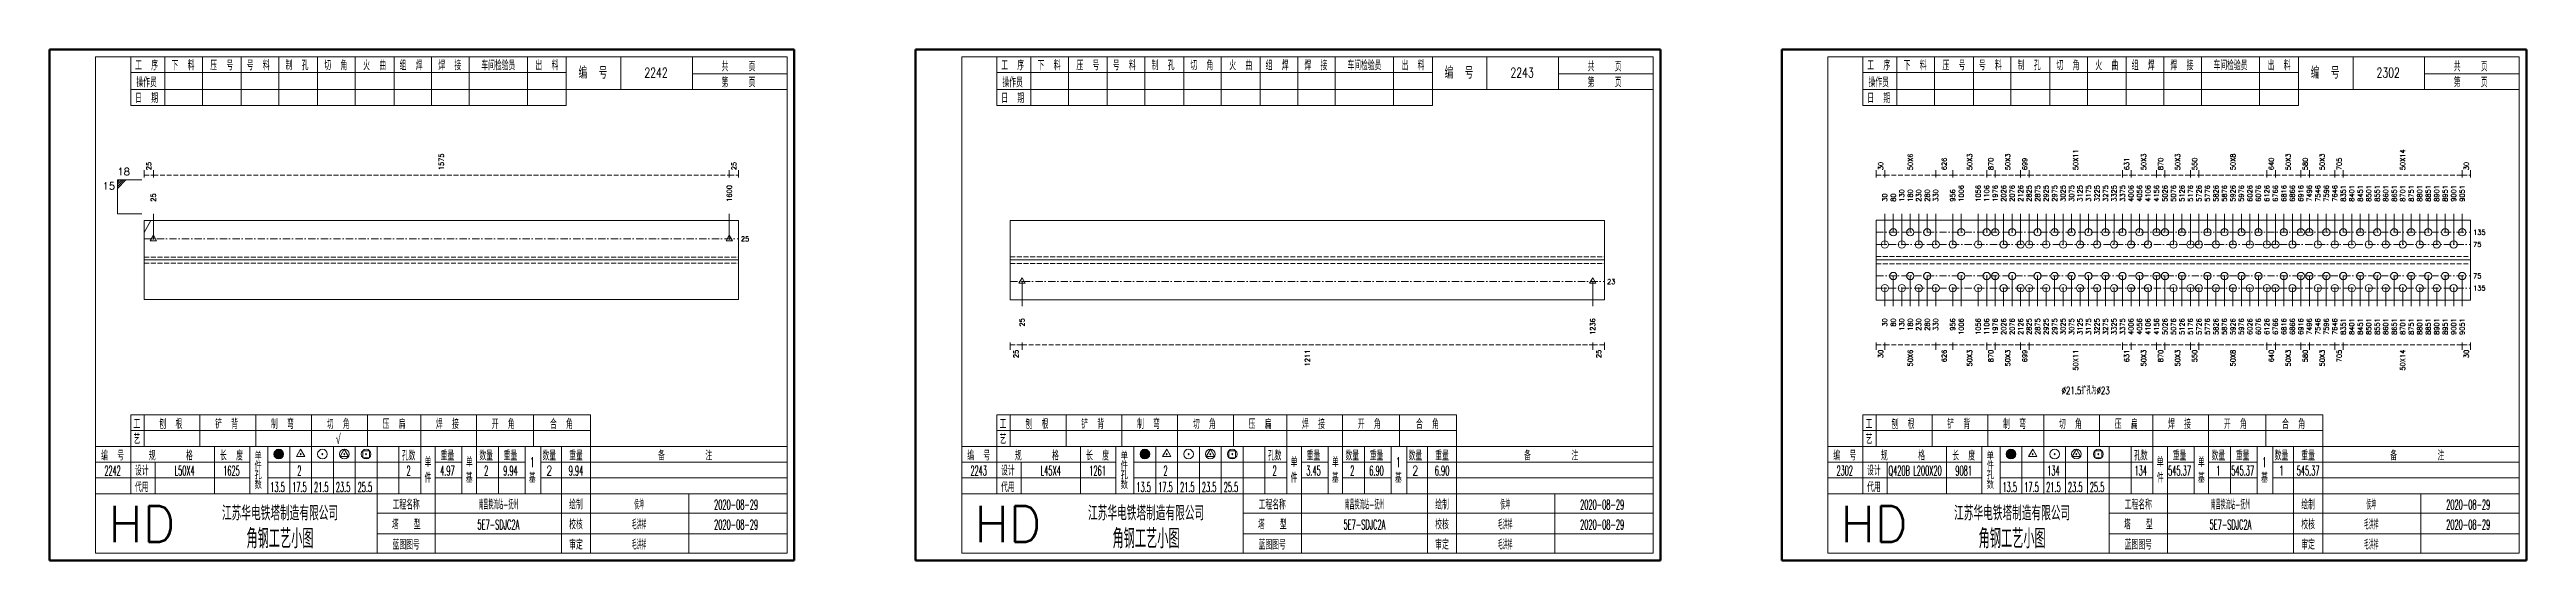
# Model space of a CAD drawing. Extents: x 0 to 5305, y 0 to 1513.
# Drawn here: x 0 to 1021, y 521 to 732 of the extents above; entities that cross this region are included whole.
import ezdxf
from ezdxf.enums import TextEntityAlignment as Align

# ---------------------------------------------------------------- set-up
doc = ezdxf.new("R2010")
doc.units = 0
doc.header["$MEASUREMENT"] = 0
doc.linetypes.add('一点画线', pattern=[5.2, 3, -1, 0.2, -1])
doc.linetypes.add('虚线', pattern=[2.75, 2, -0.75])
doc.layers.get('0').update_dxf_attribs({"linetype": 'CONTINUOUS', "lineweight": 25})
doc.layers.add('1', color=7, linetype='CONTINUOUS', lineweight=25)
doc.layers.add('4', color=7, linetype='CONTINUOUS', lineweight=25)
doc.styles.get("Standard").update_dxf_attribs({"font": 'simplex.shx', "width": 0.7, "height": 3, "bigfont": 'gbhzfs.shx'})

msp = doc.modelspace()

# ---------------------------------------------------------------- texts
at = {"color": 8, "linetype": 'Continuous', "lineweight": 9}
for s, p in [('25', (40.9, 681.8)), ('1575', (161.5, 681.8)), ('25', (282.1, 681.8)), ('30', (754.8, 681.8)), ('50X6', (767, 681.8)), ('626', (781, 681.8)), ('50X3', (791.5, 681.8)), ('870', (800.2, 681.8)), ('50X3', (807.2, 681.8)), ('699', (814.2, 681.8)), ('50X11', (835.2, 681.8)), ('631', (856.2, 681.8)), ('50X3', (863.2, 681.8)), ('870', (870.2, 681.8)), ('50X3', (877.2, 681.8)), ('550', (884.2, 681.8)), ('50X8', (900, 681.8)), ('640', (915.8, 681.8)), ('50X3', (922.8, 681.8)), ('580', (929.8, 681.8)), ('50X3', (936.8, 681.8)), ('705', (943.8, 681.8)), ('50X14', (970, 681.8)), ('30', (996.2, 681.8))]:
    msp.add_text(s, height=2, rotation=90, dxfattribs=at).set_placement(p, align=Align.MIDDLE_LEFT)
at = {"color": 7, "linetype": 'Continuous', "lineweight": 13}
msp.add_text('15', height=3, dxfattribs=at).set_placement((27, 676.8), align=Align.TOP_RIGHT)
msp.add_text('18', height=3, dxfattribs=at).set_placement((28, 678.8), align=Align.BOTTOM_LEFT)
for s, p in [('1600', (280.2, 668.8)), ('1006', (788, 668.8)), ('1056', (795, 668.8)), ('1106', (798.5, 668.8)), ('1976', (802, 668.8)), ('2026', (805.5, 668.8)), ('2076', (809, 668.8)), ('2126', (812.5, 668.8)), ('2825', (816, 668.8)), ('2875', (819.5, 668.8)), ('2925', (823, 668.8)), ('2975', (826.5, 668.8)), ('3025', (830, 668.8)), ('3075', (833.5, 668.8)), ('3125', (837, 668.8)), ('3175', (840.5, 668.8)), ('3225', (844, 668.8)), ('3275', (847.5, 668.8)), ('3325', (851, 668.8)), ('3375', (854.5, 668.8)), ('4006', (858, 668.8)), ('4056', (861.5, 668.8)), ('4106', (865, 668.8)), ('4156', (868.5, 668.8)), ('5026', (872, 668.8)), ('5076', (875.5, 668.8)), ('5126', (879, 668.8)), ('5176', (882.5, 668.8)), ('5726', (886, 668.8)), ('5776', (889.5, 668.8)), ('5826', (893, 668.8)), ('5876', (896.5, 668.8)), ('5926', (900, 668.8)), ('5976', (903.5, 668.8)), ('6026', (907, 668.8)), ('6076', (910.5, 668.8)), ('6126', (914, 668.8)), ('6766', (917.5, 668.8)), ('6816', (921, 668.8)), ('6866', (924.5, 668.8)), ('6916', (928, 668.8)), ('7496', (931.5, 668.8)), ('7546', (935, 668.8)), ('7596', (938.5, 668.8)), ('7646', (942, 668.8)), ('8351', (945.5, 668.8)), ('8401', (949, 668.8)), ('8451', (952.5, 668.8)), ('8501', (956, 668.8)), ('8551', (959.5, 668.8)), ('8601', (963, 668.8)), ('8651', (966.5, 668.8)), ('8701', (970, 668.8)), ('8751', (973.5, 668.8)), ('8801', (977, 668.8)), ('8851', (980.5, 668.8)), ('8901', (984, 668.8)), ('8951', (987.5, 668.8)), ('9001', (991, 668.8)), ('9051', (994.5, 668.8)), ('25', (42.8, 668.8)), ('30', (756.5, 668.8)), ('80', (760, 668.8)), ('130', (763.5, 668.8)), ('180', (767, 668.8)), ('230', (770.5, 668.8)), ('280', (774, 668.8)), ('330', (777.5, 668.8)), ('956', (784.5, 668.8))]:
    msp.add_text(s, height=2, rotation=90, dxfattribs=at).set_placement(p, align=Align.MIDDLE_LEFT)
for s, p in [('25', (285, 653.5)), ('135', (999, 656.2)), ('75', (999, 651.2)), ('23', (642, 635.9)), ('75', (999, 638.2)), ('135', (999, 633.2))]:
    msp.add_text(s, height=2, dxfattribs=at).set_placement(p, align=Align.MIDDLE_LEFT)
at = {"color": 8, "linetype": 'Continuous', "lineweight": 9}
for s, p in [('25', (398.4, 607.8)), ('1211', (518.5, 607.8)), ('25', (638.6, 607.8)), ('30', (754.8, 607.8)), ('50X6', (767, 607.8)), ('626', (781, 607.8)), ('50X3', (791.5, 607.8)), ('870', (800.2, 607.8)), ('50X3', (807.2, 607.8)), ('699', (814.2, 607.8)), ('50X11', (835.2, 607.8)), ('631', (856.2, 607.8)), ('50X3', (863.2, 607.8)), ('870', (870.2, 607.8)), ('50X3', (877.2, 607.8)), ('550', (884.2, 607.8)), ('50X8', (900, 607.8)), ('640', (915.8, 607.8)), ('50X3', (922.8, 607.8)), ('580', (929.8, 607.8)), ('50X3', (936.8, 607.8)), ('705', (943.8, 607.8)), ('50X14', (970, 607.8)), ('30', (996.2, 607.8))]:
    msp.add_text(s, height=2, rotation=90, dxfattribs=at).set_placement(p, align=Align.MIDDLE_RIGHT)
at = {"color": 0, "linetype": 'Continuous', "insert": (829.4, 592.5), "char_height": 3, "width": 77.469, "attachment_point": 1}
msp.add_mtext('∅21.5扩孔为∅23', dxfattribs=at)
at = {"layer": '1', "color": 7, "linetype": 'Continuous', "lineweight": 13}
for s, p in [('25', (400.9, 620.8)), ('1236', (636.1, 620.8)), ('30', (756.5, 620.8)), ('80', (760, 620.8)), ('130', (763.5, 620.8)), ('180', (767, 620.8)), ('230', (770.5, 620.8)), ('280', (774, 620.8)), ('330', (777.5, 620.8)), ('956', (784.5, 620.8)), ('1006', (788, 620.8)), ('1056', (795, 620.8)), ('1106', (798.5, 620.8)), ('1976', (802, 620.8)), ('2026', (805.5, 620.8)), ('2076', (809, 620.8)), ('2126', (812.5, 620.8)), ('2825', (816, 620.8)), ('2875', (819.5, 620.8)), ('2925', (823, 620.8)), ('2975', (826.5, 620.8)), ('3025', (830, 620.8)), ('3075', (833.5, 620.8)), ('3125', (837, 620.8)), ('3175', (840.5, 620.8)), ('3225', (844, 620.8)), ('3275', (847.5, 620.8)), ('3325', (851, 620.8)), ('3375', (854.5, 620.8)), ('4006', (858, 620.8)), ('4056', (861.5, 620.8)), ('4106', (865, 620.8)), ('4156', (868.5, 620.8)), ('5026', (872, 620.8)), ('5076', (875.5, 620.8)), ('5126', (879, 620.8)), ('5176', (882.5, 620.8)), ('5726', (886, 620.8)), ('5776', (889.5, 620.8)), ('5826', (893, 620.8)), ('5876', (896.5, 620.8)), ('5926', (900, 620.8)), ('5976', (903.5, 620.8)), ('6026', (907, 620.8)), ('6076', (910.5, 620.8)), ('6126', (914, 620.8)), ('6766', (917.5, 620.8)), ('6816', (921, 620.8)), ('6866', (924.5, 620.8)), ('6916', (928, 620.8)), ('7496', (931.5, 620.8)), ('7546', (935, 620.8)), ('7596', (938.5, 620.8)), ('7646', (942, 620.8)), ('8351', (945.5, 620.8)), ('8401', (949, 620.8)), ('8451', (952.5, 620.8)), ('8501', (956, 620.8)), ('8551', (959.5, 620.8)), ('8601', (963, 620.8)), ('8651', (966.5, 620.8)), ('8701', (970, 620.8)), ('8751', (973.5, 620.8)), ('8801', (977, 620.8)), ('8851', (980.5, 620.8)), ('8901', (984, 620.8)), ('8951', (987.5, 620.8)), ('9001', (991, 620.8)), ('9051', (994.5, 620.8))]:
    msp.add_text(s, height=2, rotation=90, dxfattribs=at).set_placement(p, align=Align.MIDDLE_RIGHT)
at = {"layer": '4', "color": 1, "linetype": 'Continuous', "lineweight": 13}
for s, height, width, p in [('工  序', 4, 0.7, (40, 725)), ('下  料', 4, 0.7, (55, 725)), ('压  号', 4, 0.7, (71, 725)), ('号  料', 4, 0.7, (86, 725)), ('制  孔', 4, 0.7, (102, 725)), ('切  角', 4, 0.7, (118, 725)), ('火  曲', 4, 0.7, (134, 725)), ('组  焊', 4, 0.7, (149, 725)), ('焊  接', 4, 0.7, (165, 725)), ('车间检验员', 4, 0.7, (185, 725)), ('出  料', 4, 0.7, (205, 725)), ('编  号', 5, 0.7, (224, 722)), ('共    页', 4, 0.7, (284, 724.5)), ('工  序', 4, 0.7, (397, 725)), ('下  料', 4, 0.7, (412, 725)), ('压  号', 4, 0.7, (428, 725)), ('号  料', 4, 0.7, (443, 725)), ('制  孔', 4, 0.7, (459, 725)), ('切  角', 4, 0.7, (475, 725)), ('火  曲', 4, 0.7, (491, 725)), ('组  焊', 4, 0.7, (506, 725)), ('焊  接', 4, 0.7, (522, 725)), ('车间检验员', 4, 0.7, (542, 725)), ('出  料', 4, 0.7, (562, 725)), ('编  号', 5, 0.7, (581, 722)), ('共    页', 4, 0.7, (641, 724.5)), ('工  序', 4, 0.7, (754, 725)), ('下  料', 4, 0.7, (769, 725)), ('压  号', 4, 0.7, (785, 725)), ('号  料', 4, 0.7, (800, 725)), ('制  孔', 4, 0.7, (816, 725)), ('切  角', 4, 0.7, (832, 725)), ('火  曲', 4, 0.7, (848, 725)), ('组  焊', 4, 0.7, (863, 725)), ('焊  接', 4, 0.7, (879, 725)), ('车间检验员', 4, 0.7, (899, 725)), ('出  料', 4, 0.7, (919, 725)), ('编  号', 5, 0.7, (938, 722)), ('共    页', 4, 0.7, (998, 724.5)), ('操作员', 4, 0.7, (40, 718)), ('2242', 4, 0.7, (250, 722)), ('第    页', 4, 0.7, (284, 718)), ('操作员', 4, 0.7, (397, 718)), ('2243', 4, 0.7, (607, 722)), ('第    页', 4, 0.7, (641, 718)), ('操作员', 4, 0.7, (754, 718)), ('2302', 4, 0.7, (964, 722)), ('第    页', 4, 0.7, (998, 718)), ('日  期', 4, 0.7, (40, 711.5)), ('日  期', 4, 0.7, (397, 711.5)), ('日  期', 4, 0.7, (754, 711.5)), ('工', 4, 0.7, (36, 577.2)), ('艺', 4, 0.7, (36, 571)), ('刨  根', 4, 0.7, (50, 577.2)), ('铲  背', 4, 0.7, (73, 577.2)), ('制  弯', 4, 0.7, (96, 577.2)), ('切  角', 4, 0.7, (119, 577.2)), ('√', 4, 0.7, (119, 571)), ('压  扁', 4, 0.7, (142, 577.2)), ('焊  接', 4, 0.7, (164, 577.2)), ('开  角', 4, 0.7, (187, 577.2)), ('合  角', 4, 0.7, (211, 577.2)), ('工', 4, 0.7, (393, 577.2)), ('艺', 4, 0.7, (393, 571)), ('刨  根', 4, 0.7, (407, 577.2)), ('铲  背', 4, 0.7, (430, 577.2)), ('制  弯', 4, 0.7, (453, 577.2)), ('切  角', 4, 0.7, (476, 577.2)), ('压  扁', 4, 0.7, (499, 577.2)), ('焊  接', 4, 0.7, (521, 577.2)), ('开  角', 4, 0.7, (544, 577.2)), ('合  角', 4, 0.7, (568, 577.2)), ('工', 4, 0.7, (750, 577.2)), ('艺', 4, 0.7, (750, 571)), ('刨  根', 4, 0.7, (764, 577.2)), ('铲  背', 4, 0.7, (787, 577.2)), ('制  弯', 4, 0.7, (810, 577.2)), ('切  角', 4, 0.7, (833, 577.2)), ('压  扁', 4, 0.7, (856, 577.2)), ('焊  接', 4, 0.7, (878, 577.2)), ('开  角', 4, 0.7, (901, 577.2)), ('合  角', 4, 0.7, (925, 577.2)), ('编  号', 4, 0.7, (26, 564.2)), ('规      格', 4, 0.7, (50, 564.2)), ('长  度', 4, 0.7, (75, 564.2)), ('孔数', 4, 0.7, (148, 564.2)), ('单', 4, 0.7, (156, 561.5)), ('重量', 4, 0.7, (164, 564.2)), ('单', 4, 0.7, (173, 561.5)), ('数量', 4, 0.7, (180, 564.2)), ('重量', 4, 0.7, (190, 564.2)), ('1', 4, 0.5, (199, 561.5)), ('数量', 4, 0.7, (206, 564.2)), ('重量', 4, 0.7, (217, 564.2)), ('备        注', 4, 0.7, (262, 564.2)), ('编  号', 4, 0.7, (383, 564.2)), ('规      格', 4, 0.7, (407, 564.2)), ('长  度', 4, 0.7, (432, 564.2)), ('孔数', 4, 0.7, (505, 564.2)), ('单', 4, 0.7, (513, 561.5)), ('重量', 4, 0.7, (521, 564.2)), ('单', 4, 0.7, (530, 561.5)), ('数量', 4, 0.7, (537, 564.2)), ('重量', 4, 0.7, (547, 564.2)), ('1', 4, 0.5, (556, 561.5)), ('数量', 4, 0.7, (563, 564.2)), ('重量', 4, 0.7, (574, 564.2)), ('备        注', 4, 0.7, (619, 564.2)), ('编  号', 4, 0.7, (740, 564.2)), ('规      格', 4, 0.7, (764, 564.2)), ('长  度', 4, 0.7, (789, 564.2)), ('孔数', 4, 0.7, (862, 564.2)), ('单', 4, 0.7, (870, 561.5)), ('重量', 4, 0.7, (878, 564.2)), ('单', 4, 0.7, (887, 561.5)), ('数量', 4, 0.7, (894, 564.2)), ('重量', 4, 0.7, (904, 564.2)), ('1', 4, 0.5, (913, 561.5)), ('数量', 4, 0.7, (920, 564.2)), ('重量', 4, 0.7, (931, 564.2)), ('备        注', 4, 0.7, (976, 564.2)), ('2242', 4, 0.4, (26, 558)), ('代用', 4, 0.7, (38, 551.2)), ('设计', 4, 0.7, (38, 558)), (' L50X4', 4, 0.5, (55, 558)), ('1625', 4, 0.5, (75, 558)), ('13.5', 4, 0.5, (94, 551.2)), ('17.5', 4, 0.5, (103, 551.2)), ('2', 4, 0.5, (103, 558)), ('21.5', 4, 0.5, (112, 551.2)), ('23.5', 4, 0.5, (121, 551.2)), ('25.5', 4, 0.5, (130, 551.2)), ('2', 4, 0.5, (148, 558)), ('件', 4, 0.7, (156, 555)), ('4.97', 4, 0.5, (164, 558)), ('基', 4, 0.7, (173, 555)), ('2', 4, 0.5, (180, 558)), ('9.94', 4, 0.5, (190, 558)), ('基', 4, 0.7, (199, 555)), ('2', 4, 0.7, (206, 558)), ('9.94', 4, 0.5, (217, 558)), ('2243', 4, 0.4, (383, 558)), ('代用', 4, 0.7, (395, 551.2)), ('设计', 4, 0.7, (395, 558)), (' L45X4', 4, 0.5, (412, 558)), ('1261', 4, 0.5, (432, 558)), ('13.5', 4, 0.5, (451, 551.2)), ('17.5', 4, 0.5, (460, 551.2)), ('2', 4, 0.5, (460, 558)), ('21.5', 4, 0.5, (469, 551.2)), ('23.5', 4, 0.5, (478, 551.2)), ('25.5', 4, 0.5, (487, 551.2)), ('2', 4, 0.5, (505, 558)), ('件', 4, 0.7, (513, 555)), ('3.45', 4, 0.5, (521, 558)), ('基', 4, 0.7, (530, 555)), ('2', 4, 0.5, (537, 558)), ('6.90', 4, 0.5, (547, 558)), ('基', 4, 0.7, (556, 555)), ('2', 4, 0.7, (563, 558)), ('6.90', 4, 0.5, (574, 558)), ('2302', 4, 0.4, (740, 558)), ('代用', 4, 0.7, (752, 551.2)), ('设计', 4, 0.7, (752, 558)), ('Q420B L200X20', 4, 0.5, (769, 558)), ('9081', 4, 0.5, (789, 558)), ('13.5', 4, 0.5, (808, 551.2)), ('17.5', 4, 0.5, (817, 551.2)), ('21.5', 4, 0.5, (826, 551.2)), ('134', 4, 0.5, (826, 558)), ('23.5', 4, 0.5, (835, 551.2)), ('25.5', 4, 0.5, (844, 551.2)), ('134', 4, 0.5, (862, 558)), ('件', 4, 0.7, (870, 555)), ('545.37', 4, 0.5, (878, 558)), ('基', 4, 0.7, (887, 555)), ('1', 4, 0.5, (894, 558)), ('545.37', 4, 0.5, (904, 558)), ('基', 4, 0.7, (913, 555)), ('1', 4, 0.7, (920, 558)), ('545.37', 4, 0.5, (931, 558)), ('江苏华电铁塔制造有限公司', 6, 0.7, (95, 540.5)), ('工程名称', 4, 0.7, (147, 544)), ('南昌换流站-抚州', 4, 0.5, (185, 544)), ('绘制', 4, 0.7, (217, 544)), ('侯坤', 4, 0.5, (243, 544)), ('2020-08-29', 4, 0.5, (283, 544)), ('江苏华电铁塔制造有限公司', 6, 0.7, (452, 540.5)), ('工程名称', 4, 0.7, (504, 544)), ('南昌换流站-抚州', 4, 0.5, (542, 544)), ('绘制', 4, 0.7, (574, 544)), ('侯坤', 4, 0.5, (600, 544)), ('2020-08-29', 4, 0.5, (640, 544)), ('江苏华电铁塔制造有限公司', 6, 0.7, (809, 540.5)), ('工程名称', 4, 0.7, (861, 544)), ('南昌换流站-抚州', 4, 0.5, (899, 544)), ('绘制', 4, 0.7, (931, 544)), ('侯坤', 4, 0.5, (957, 544)), ('2020-08-29', 4, 0.5, (997, 544)), ('角钢工艺小图', 8, 0.8, (95, 530)), ('塔   型', 4, 0.7, (147, 535.8)), ('5E7-SDJC2A', 4, 0.5, (185, 535.8)), ('校核', 4, 0.7, (217, 535.8)), ('毛洪祥', 4, 0.5, (243, 535.8)), ('2020-08-29', 4, 0.5, (283, 535.8)), ('角钢工艺小图', 8, 0.8, (452, 530)), ('塔   型', 4, 0.7, (504, 535.8)), ('5E7-SDJC2A', 4, 0.5, (542, 535.8)), ('校核', 4, 0.7, (574, 535.8)), ('毛洪祥', 4, 0.5, (600, 535.8)), ('2020-08-29', 4, 0.5, (640, 535.8)), ('角钢工艺小图', 8, 0.8, (809, 530)), ('塔   型', 4, 0.7, (861, 535.8)), ('5E7-SDJC2A', 4, 0.5, (899, 535.8)), ('校核', 4, 0.7, (931, 535.8)), ('毛洪祥', 4, 0.5, (957, 535.8)), ('2020-08-29', 4, 0.5, (997, 535.8)), ('蓝图图号', 4, 0.7, (147, 527.5)), ('审定', 4, 0.7, (217, 527.5)), ('毛洪祥', 4, 0.5, (243, 527.5)), ('蓝图图号', 4, 0.7, (504, 527.5)), ('审定', 4, 0.7, (574, 527.5)), ('毛洪祥', 4, 0.5, (600, 527.5)), ('蓝图图号', 4, 0.7, (861, 527.5)), ('审定', 4, 0.7, (931, 527.5)), ('毛洪祥', 4, 0.5, (957, 527.5))]:
    msp.add_text(s, height=height, dxfattribs=dict(at, width=width)).set_placement(p, align=Align.MIDDLE_CENTER)
for s, height, p in [('单', 3, (86, 564)), ('件', 3, (86, 560)), ('单', 3, (443, 564)), ('件', 3, (443, 560)), ('单', 3, (800, 564)), ('件', 3, (800, 560)), ('孔', 3, (86, 556)), ('数', 3, (86, 552)), ('孔', 3, (443, 556)), ('数', 3, (443, 552)), ('孔', 3, (800, 556)), ('数', 3, (800, 552)), ('HD', 15, (38, 536)), ('HD', 15, (395, 536)), ('HD', 15, (752, 536))]:
    msp.add_text(s, height=height, dxfattribs=at).set_placement(p, align=Align.MIDDLE_CENTER)

# ---------------------------------------------------------------- linework, layer by layer
at = {"color": 7, "linetype": 'Continuous', "lineweight": 13}
for p, q in [((28, 677.8), (38, 677.8)), ((28, 663.8), (28, 677.8)), ((28.9, 677.8), (28, 676.9)), ((29.8, 677.8), (28, 676)), ((30.6, 677.8), (28, 675.1)), ((31.5, 677.8), (28, 674.2)), ((28, 663.8), (38, 663.8)), ((42.8, 653.5), (42.8, 663.8)), ((280.2, 653.5), (280.2, 663.8)), ((756.5, 651.2), (756.5, 663.8)), ((760, 656.2), (760, 663.8)), ((763.5, 651.2), (763.5, 663.8)), ((767, 656.2), (767, 663.8)), ((770.5, 651.2), (770.5, 663.8)), ((774, 656.2), (774, 663.8)), ((777.5, 651.2), (777.5, 663.8)), ((784.5, 651.2), (784.5, 663.8)), ((788, 656.2), (788, 663.8)), ((795, 651.2), (795, 663.8)), ((798.5, 656.2), (798.5, 663.8)), ((802, 656.2), (802, 663.8)), ((805.5, 651.2), (805.5, 663.8)), ((809, 656.2), (809, 663.8)), ((812.5, 651.2), (812.5, 663.8)), ((816, 651.2), (816, 663.8)), ((819.5, 656.2), (819.5, 663.8)), ((823, 651.2), (823, 663.8)), ((826.5, 656.2), (826.5, 663.8)), ((830, 651.2), (830, 663.8)), ((833.5, 656.2), (833.5, 663.8)), ((837, 651.2), (837, 663.8)), ((840.5, 656.2), (840.5, 663.8)), ((844, 651.2), (844, 663.8)), ((847.5, 656.2), (847.5, 663.8)), ((851, 651.2), (851, 663.8)), ((854.5, 656.2), (854.5, 663.8)), ((858, 651.2), (858, 663.8)), ((861.5, 656.2), (861.5, 663.8)), ((865, 651.2), (865, 663.8)), ((868.5, 656.2), (868.5, 663.8)), ((872, 656.2), (872, 663.8)), ((875.5, 651.2), (875.5, 663.8)), ((879, 656.2), (879, 663.8)), ((882.5, 651.2), (882.5, 663.8)), ((886, 651.2), (886, 663.8)), ((889.5, 656.2), (889.5, 663.8)), ((893, 651.2), (893, 663.8)), ((896.5, 656.2), (896.5, 663.8)), ((900, 651.2), (900, 663.8)), ((903.5, 656.2), (903.5, 663.8)), ((907, 651.2), (907, 663.8)), ((910.5, 656.2), (910.5, 663.8)), ((914, 651.2), (914, 663.8)), ((917.5, 651.2), (917.5, 663.8)), ((921, 656.2), (921, 663.8)), ((924.5, 651.2), (924.5, 663.8)), ((928, 656.2), (928, 663.8)), ((931.5, 656.2), (931.5, 663.8)), ((935, 651.2), (935, 663.8)), ((938.5, 656.2), (938.5, 663.8)), ((942, 651.2), (942, 663.8)), ((945.5, 656.2), (945.5, 663.8)), ((949, 651.2), (949, 663.8)), ((952.5, 656.2), (952.5, 663.8)), ((956, 651.2), (956, 663.8)), ((959.5, 656.2), (959.5, 663.8)), ((963, 651.2), (963, 663.8)), ((966.5, 656.2), (966.5, 663.8)), ((970, 651.2), (970, 663.8)), ((973.5, 656.2), (973.5, 663.8)), ((977, 651.2), (977, 663.8)), ((980.5, 656.2), (980.5, 663.8)), ((984, 651.2), (984, 663.8)), ((987.5, 656.2), (987.5, 663.8)), ((991, 651.2), (991, 663.8)), ((994.5, 656.2), (994.5, 663.8)), ((39, 656.1), (41.7, 661)), ((42.8, 655), (41.5, 652.7)), ((42.6, 653.3), (42.9, 653.6)), ((42.9, 653.3), (42.6, 653.6)), ((44.1, 652.7), (42.8, 655)), ((280.2, 655), (278.9, 652.7)), ((280.1, 653.3), (280.4, 653.6)), ((280.4, 653.3), (280.1, 653.6)), ((281.5, 652.7), (280.2, 655)), ((759.9, 656.1), (760.1, 656.4)), ((760.1, 656.1), (759.9, 656.4)), ((766.9, 656.1), (767.1, 656.4)), ((767.1, 656.1), (766.9, 656.4)), ((773.9, 656.1), (774.1, 656.4)), ((774.1, 656.1), (773.9, 656.4)), ((787.9, 656.1), (788.1, 656.4)), ((788.1, 656.1), (787.9, 656.4)), ((798.4, 656.1), (798.6, 656.4)), ((798.6, 656.1), (798.4, 656.4)), ((801.9, 656.1), (802.1, 656.4)), ((802.1, 656.1), (801.9, 656.4)), ((808.9, 656.1), (809.1, 656.4)), ((809.1, 656.1), (808.9, 656.4)), ((819.4, 656.1), (819.6, 656.4)), ((819.6, 656.1), (819.4, 656.4)), ((826.4, 656.1), (826.6, 656.4)), ((826.6, 656.1), (826.4, 656.4)), ((833.4, 656.1), (833.6, 656.4)), ((833.6, 656.1), (833.4, 656.4)), ((840.4, 656.1), (840.6, 656.4)), ((840.6, 656.1), (840.4, 656.4)), ((847.4, 656.1), (847.6, 656.4)), ((847.6, 656.1), (847.4, 656.4)), ((854.4, 656.1), (854.6, 656.4)), ((854.6, 656.1), (854.4, 656.4)), ((861.4, 656.1), (861.6, 656.4)), ((861.6, 656.1), (861.4, 656.4)), ((868.4, 656.1), (868.6, 656.4)), ((868.6, 656.1), (868.4, 656.4)), ((871.9, 656.1), (872.1, 656.4)), ((872.1, 656.1), (871.9, 656.4)), ((878.9, 656.1), (879.1, 656.4)), ((879.1, 656.1), (878.9, 656.4)), ((889.4, 656.1), (889.6, 656.4)), ((889.6, 656.1), (889.4, 656.4)), ((896.4, 656.1), (896.6, 656.4)), ((896.6, 656.1), (896.4, 656.4)), ((903.4, 656.1), (903.6, 656.4)), ((903.6, 656.1), (903.4, 656.4)), ((910.4, 656.1), (910.6, 656.4)), ((910.6, 656.1), (910.4, 656.4)), ((920.9, 656.1), (921.1, 656.4)), ((921.1, 656.1), (920.9, 656.4)), ((927.9, 656.1), (928.1, 656.4)), ((928.1, 656.1), (927.9, 656.4)), ((931.4, 656.1), (931.6, 656.4)), ((931.6, 656.1), (931.4, 656.4)), ((938.4, 656.1), (938.6, 656.4)), ((938.6, 656.1), (938.4, 656.4)), ((945.4, 656.1), (945.6, 656.4)), ((945.6, 656.1), (945.4, 656.4)), ((952.4, 656.1), (952.6, 656.4)), ((952.6, 656.1), (952.4, 656.4)), ((959.4, 656.1), (959.6, 656.4)), ((959.6, 656.1), (959.4, 656.4)), ((966.4, 656.1), (966.6, 656.4)), ((966.6, 656.1), (966.4, 656.4)), ((973.4, 656.1), (973.6, 656.4)), ((973.6, 656.1), (973.4, 656.4)), ((980.4, 656.1), (980.6, 656.4)), ((980.6, 656.1), (980.4, 656.4)), ((987.4, 656.1), (987.6, 656.4)), ((987.6, 656.1), (987.4, 656.4)), ((994.4, 656.1), (994.6, 656.4)), ((994.6, 656.1), (994.4, 656.4)), ((41.5, 652.7), (44.1, 652.7)), ((278.9, 652.7), (281.5, 652.7)), ((756.4, 651.1), (756.6, 651.4)), ((756.6, 651.1), (756.4, 651.4)), ((763.4, 651.1), (763.6, 651.4)), ((763.6, 651.1), (763.4, 651.4)), ((770.4, 651.1), (770.6, 651.4)), ((770.6, 651.1), (770.4, 651.4)), ((777.4, 651.1), (777.6, 651.4)), ((777.6, 651.1), (777.4, 651.4)), ((784.4, 651.1), (784.6, 651.4)), ((784.6, 651.1), (784.4, 651.4)), ((794.9, 651.1), (795.1, 651.4)), ((795.1, 651.1), (794.9, 651.4)), ((805.4, 651.1), (805.6, 651.4)), ((805.6, 651.1), (805.4, 651.4)), ((812.4, 651.1), (812.6, 651.4)), ((812.6, 651.1), (812.4, 651.4)), ((815.9, 651.1), (816.1, 651.4)), ((816.1, 651.1), (815.9, 651.4)), ((822.9, 651.1), (823.1, 651.4)), ((823.1, 651.1), (822.9, 651.4)), ((829.9, 651.1), (830.1, 651.4)), ((830.1, 651.1), (829.9, 651.4)), ((836.9, 651.1), (837.1, 651.4)), ((837.1, 651.1), (836.9, 651.4)), ((843.9, 651.1), (844.1, 651.4)), ((844.1, 651.1), (843.9, 651.4)), ((850.9, 651.1), (851.1, 651.4)), ((851.1, 651.1), (850.9, 651.4)), ((857.9, 651.1), (858.1, 651.4)), ((858.1, 651.1), (857.9, 651.4)), ((864.9, 651.1), (865.1, 651.4)), ((865.1, 651.1), (864.9, 651.4)), ((875.4, 651.1), (875.6, 651.4)), ((875.6, 651.1), (875.4, 651.4)), ((882.4, 651.1), (882.6, 651.4)), ((882.6, 651.1), (882.4, 651.4)), ((885.9, 651.1), (886.1, 651.4)), ((886.1, 651.1), (885.9, 651.4)), ((892.9, 651.1), (893.1, 651.4)), ((893.1, 651.1), (892.9, 651.4)), ((899.9, 651.1), (900.1, 651.4)), ((900.1, 651.1), (899.9, 651.4)), ((906.9, 651.1), (907.1, 651.4)), ((907.1, 651.1), (906.9, 651.4)), ((913.9, 651.1), (914.1, 651.4)), ((914.1, 651.1), (913.9, 651.4)), ((917.4, 651.1), (917.6, 651.4)), ((917.6, 651.1), (917.4, 651.4)), ((924.4, 651.1), (924.6, 651.4)), ((924.6, 651.1), (924.4, 651.4)), ((934.9, 651.1), (935.1, 651.4)), ((935.1, 651.1), (934.9, 651.4)), ((941.9, 651.1), (942.1, 651.4)), ((942.1, 651.1), (941.9, 651.4)), ((948.9, 651.1), (949.1, 651.4)), ((949.1, 651.1), (948.9, 651.4)), ((955.9, 651.1), (956.1, 651.4)), ((956.1, 651.1), (955.9, 651.4)), ((962.9, 651.1), (963.1, 651.4)), ((963.1, 651.1), (962.9, 651.4)), ((969.9, 651.1), (970.1, 651.4)), ((970.1, 651.1), (969.9, 651.4)), ((976.9, 651.1), (977.1, 651.4)), ((977.1, 651.1), (976.9, 651.4)), ((983.9, 651.1), (984.1, 651.4)), ((984.1, 651.1), (983.9, 651.4)), ((990.9, 651.1), (991.1, 651.4)), ((991.1, 651.1), (990.9, 651.4)), ((400.9, 635.9), (400.9, 625.8)), ((636.1, 635.9), (636.1, 625.8)), ((756.5, 633.2), (756.5, 625.8)), ((760, 638.2), (760, 625.8)), ((763.5, 633.2), (763.5, 625.8)), ((767, 638.2), (767, 625.8)), ((770.5, 633.2), (770.5, 625.8)), ((774, 638.2), (774, 625.8)), ((777.5, 633.2), (777.5, 625.8)), ((784.5, 633.2), (784.5, 625.8)), ((788, 638.2), (788, 625.8)), ((795, 633.2), (795, 625.8)), ((798.5, 638.2), (798.5, 625.8)), ((802, 638.2), (802, 625.8)), ((805.5, 633.2), (805.5, 625.8)), ((809, 638.2), (809, 625.8)), ((812.5, 633.2), (812.5, 625.8)), ((816, 633.2), (816, 625.8)), ((819.5, 638.2), (819.5, 625.8)), ((823, 633.2), (823, 625.8)), ((826.5, 638.2), (826.5, 625.8)), ((830, 633.2), (830, 625.8)), ((833.5, 638.2), (833.5, 625.8)), ((837, 633.2), (837, 625.8)), ((840.5, 638.2), (840.5, 625.8)), ((844, 633.2), (844, 625.8)), ((847.5, 638.2), (847.5, 625.8)), ((851, 633.2), (851, 625.8)), ((854.5, 638.2), (854.5, 625.8)), ((858, 633.2), (858, 625.8)), ((861.5, 638.2), (861.5, 625.8)), ((865, 633.2), (865, 625.8)), ((868.5, 638.2), (868.5, 625.8)), ((872, 638.2), (872, 625.8)), ((875.5, 633.2), (875.5, 625.8)), ((879, 638.2), (879, 625.8)), ((882.5, 633.2), (882.5, 625.8)), ((886, 633.2), (886, 625.8)), ((889.5, 638.2), (889.5, 625.8)), ((893, 633.2), (893, 625.8)), ((896.5, 638.2), (896.5, 625.8)), ((900, 633.2), (900, 625.8)), ((903.5, 638.2), (903.5, 625.8)), ((907, 633.2), (907, 625.8)), ((910.5, 638.2), (910.5, 625.8)), ((914, 633.2), (914, 625.8)), ((917.5, 633.2), (917.5, 625.8)), ((921, 638.2), (921, 625.8)), ((924.5, 633.2), (924.5, 625.8)), ((928, 638.2), (928, 625.8)), ((931.5, 638.2), (931.5, 625.8)), ((935, 633.2), (935, 625.8)), ((938.5, 638.2), (938.5, 625.8)), ((942, 633.2), (942, 625.8)), ((945.5, 638.2), (945.5, 625.8)), ((949, 633.2), (949, 625.8)), ((952.5, 638.2), (952.5, 625.8)), ((956, 633.2), (956, 625.8)), ((959.5, 638.2), (959.5, 625.8)), ((963, 633.2), (963, 625.8)), ((966.5, 638.2), (966.5, 625.8)), ((970, 633.2), (970, 625.8)), ((973.5, 638.2), (973.5, 625.8)), ((977, 633.2), (977, 625.8)), ((980.5, 638.2), (980.5, 625.8)), ((984, 633.2), (984, 625.8)), ((987.5, 638.2), (987.5, 625.8)), ((991, 633.2), (991, 625.8)), ((994.5, 638.2), (994.5, 625.8))]:
    msp.add_line(p, q, dxfattribs=at)
at = {"color": 8, "linetype": 'Continuous', "lineweight": 9}
for p, q in [((39, 678.8), (39, 681.8)), ((42.8, 678.8), (42.8, 681.8)), ((42.8, 678.8), (42.8, 681.8)), ((280.2, 678.8), (280.2, 681.8)), ((280.2, 678.8), (280.2, 681.8)), ((284, 678.8), (284, 681.8)), ((753, 678.8), (753, 681.8)), ((756.5, 678.8), (756.5, 681.8)), ((756.5, 678.8), (756.5, 681.8)), ((777.5, 678.8), (777.5, 681.8)), ((777.5, 678.8), (777.5, 681.8)), ((784.5, 678.8), (784.5, 681.8)), ((784.5, 678.8), (784.5, 681.8)), ((798.5, 678.8), (798.5, 681.8)), ((798.5, 678.8), (798.5, 681.8)), ((802, 678.8), (802, 681.8)), ((802, 678.8), (802, 681.8)), ((812.5, 678.8), (812.5, 681.8)), ((812.5, 678.8), (812.5, 681.8)), ((816, 678.8), (816, 681.8)), ((816, 678.8), (816, 681.8)), ((854.5, 678.8), (854.5, 681.8)), ((854.5, 678.8), (854.5, 681.8)), ((858, 678.8), (858, 681.8)), ((858, 678.8), (858, 681.8)), ((868.5, 678.8), (868.5, 681.8)), ((868.5, 678.8), (868.5, 681.8)), ((872, 678.8), (872, 681.8)), ((872, 678.8), (872, 681.8)), ((882.5, 678.8), (882.5, 681.8)), ((882.5, 678.8), (882.5, 681.8)), ((886, 678.8), (886, 681.8)), ((886, 678.8), (886, 681.8)), ((914, 678.8), (914, 681.8)), ((914, 678.8), (914, 681.8)), ((917.5, 678.8), (917.5, 681.8)), ((917.5, 678.8), (917.5, 681.8)), ((928, 678.8), (928, 681.8)), ((928, 678.8), (928, 681.8)), ((931.5, 678.8), (931.5, 681.8)), ((931.5, 678.8), (931.5, 681.8)), ((942, 678.8), (942, 681.8)), ((942, 678.8), (942, 681.8)), ((945.5, 678.8), (945.5, 681.8)), ((945.5, 678.8), (945.5, 681.8)), ((994.5, 678.8), (994.5, 681.8)), ((994.5, 678.8), (994.5, 681.8)), ((998, 678.8), (998, 681.8)), ((396, 610.8), (396, 607.8)), ((400.9, 610.8), (400.9, 607.8)), ((400.9, 610.8), (400.9, 607.8)), ((636.1, 610.8), (636.1, 607.8)), ((636.1, 610.8), (636.1, 607.8)), ((641, 610.8), (641, 607.8)), ((753, 610.8), (753, 607.8)), ((756.5, 610.8), (756.5, 607.8)), ((756.5, 610.8), (756.5, 607.8)), ((777.5, 610.8), (777.5, 607.8)), ((777.5, 610.8), (777.5, 607.8)), ((784.5, 610.8), (784.5, 607.8)), ((784.5, 610.8), (784.5, 607.8)), ((798.5, 610.8), (798.5, 607.8)), ((798.5, 610.8), (798.5, 607.8)), ((802, 610.8), (802, 607.8)), ((802, 610.8), (802, 607.8)), ((812.5, 610.8), (812.5, 607.8)), ((812.5, 610.8), (812.5, 607.8)), ((816, 610.8), (816, 607.8)), ((816, 610.8), (816, 607.8)), ((854.5, 610.8), (854.5, 607.8)), ((854.5, 610.8), (854.5, 607.8)), ((858, 610.8), (858, 607.8)), ((858, 610.8), (858, 607.8)), ((868.5, 610.8), (868.5, 607.8)), ((868.5, 610.8), (868.5, 607.8)), ((872, 610.8), (872, 607.8)), ((872, 610.8), (872, 607.8)), ((882.5, 610.8), (882.5, 607.8)), ((882.5, 610.8), (882.5, 607.8)), ((886, 610.8), (886, 607.8)), ((886, 610.8), (886, 607.8)), ((914, 610.8), (914, 607.8)), ((914, 610.8), (914, 607.8)), ((917.5, 610.8), (917.5, 607.8)), ((917.5, 610.8), (917.5, 607.8)), ((928, 610.8), (928, 607.8)), ((928, 610.8), (928, 607.8)), ((931.5, 610.8), (931.5, 607.8)), ((931.5, 610.8), (931.5, 607.8)), ((942, 610.8), (942, 607.8)), ((942, 610.8), (942, 607.8)), ((945.5, 610.8), (945.5, 607.8)), ((945.5, 610.8), (945.5, 607.8)), ((994.5, 610.8), (994.5, 607.8)), ((994.5, 610.8), (994.5, 607.8)), ((998, 610.8), (998, 607.8))]:
    msp.add_line(p, q, dxfattribs=at)
at = {"color": 8, "linetype": '虚线', "lineweight": 9}
for p, q in [((39, 679.8), (42.8, 679.8)), ((42.8, 679.8), (280.2, 679.8)), ((280.2, 679.8), (284, 679.8)), ((753, 679.8), (756.5, 679.8)), ((756.5, 679.8), (777.5, 679.8)), ((777.5, 679.8), (784.5, 679.8)), ((784.5, 679.8), (798.5, 679.8)), ((798.5, 679.8), (802, 679.8)), ((802, 679.8), (812.5, 679.8)), ((812.5, 679.8), (816, 679.8)), ((816, 679.8), (854.5, 679.8)), ((854.5, 679.8), (858, 679.8)), ((858, 679.8), (868.5, 679.8)), ((868.5, 679.8), (872, 679.8)), ((872, 679.8), (882.5, 679.8)), ((882.5, 679.8), (886, 679.8)), ((886, 679.8), (914, 679.8)), ((914, 679.8), (917.5, 679.8)), ((917.5, 679.8), (928, 679.8)), ((928, 679.8), (931.5, 679.8)), ((931.5, 679.8), (942, 679.8)), ((942, 679.8), (945.5, 679.8)), ((945.5, 679.8), (994.5, 679.8)), ((994.5, 679.8), (998, 679.8)), ((396, 609.8), (400.9, 609.8)), ((400.9, 609.8), (636.1, 609.8)), ((636.1, 609.8), (641, 609.8)), ((753, 609.8), (756.5, 609.8)), ((756.5, 609.8), (777.5, 609.8)), ((777.5, 609.8), (784.5, 609.8)), ((784.5, 609.8), (798.5, 609.8)), ((798.5, 609.8), (802, 609.8)), ((802, 609.8), (812.5, 609.8)), ((812.5, 609.8), (816, 609.8)), ((816, 609.8), (854.5, 609.8)), ((854.5, 609.8), (858, 609.8)), ((858, 609.8), (868.5, 609.8)), ((868.5, 609.8), (872, 609.8)), ((872, 609.8), (882.5, 609.8)), ((882.5, 609.8), (886, 609.8)), ((886, 609.8), (914, 609.8)), ((914, 609.8), (917.5, 609.8)), ((917.5, 609.8), (928, 609.8)), ((928, 609.8), (931.5, 609.8)), ((931.5, 609.8), (942, 609.8)), ((942, 609.8), (945.5, 609.8)), ((945.5, 609.8), (994.5, 609.8)), ((994.5, 609.8), (998, 609.8))]:
    msp.add_line(p, q, dxfattribs=at)
at = {"color": 7, "linetype": 'Continuous', "lineweight": 18}
for p, q in [((39, 661), (39, 628.5)), ((39, 661), (284, 661)), ((284, 661), (284, 628.5)), ((396, 661.1), (396, 628.4)), ((396, 661.1), (641, 661.1)), ((641, 661.1), (641, 628.4)), ((753, 661.2), (753, 628.2)), ((753, 661.2), (998, 661.2)), ((998, 661.2), (998, 628.2)), ((39, 644.8), (284, 644.8)), ((396, 644.8), (641, 644.8)), ((753, 644.8), (998, 644.8))]:
    msp.add_line(p, q, dxfattribs=at)
at = {"color": 3, "linetype": '一点画线', "lineweight": 13}
for p, q in [((39, 653.5), (284, 653.5)), ((753, 656.2), (998, 656.2)), ((753, 651.2), (998, 651.2)), ((396, 635.9), (641, 635.9)), ((753, 638.2), (998, 638.2)), ((753, 633.2), (998, 633.2))]:
    msp.add_line(p, q, dxfattribs=at)
at = {"color": 1, "linetype": '虚线', "lineweight": 18}
for p, q in [((39, 646), (284, 646)), ((39, 643.5), (284, 643.5)), ((396, 646.1), (641, 646.1)), ((396, 643.4), (641, 643.4)), ((753, 646.2), (998, 646.2)), ((753, 643.2), (998, 643.2))]:
    msp.add_line(p, q, dxfattribs=at)
at = {"color": 7, "linetype": 'Continuous', "lineweight": 13}
for centre in [(760, 656.2), (767, 656.2), (774, 656.2), (788, 656.2), (798.5, 656.2), (802, 656.2), (809, 656.2), (819.5, 656.2), (826.5, 656.2), (833.5, 656.2), (840.5, 656.2), (847.5, 656.2), (854.5, 656.2), (861.5, 656.2), (868.5, 656.2), (872, 656.2), (879, 656.2), (889.5, 656.2), (896.5, 656.2), (903.5, 656.2), (910.5, 656.2), (921, 656.2), (928, 656.2), (931.5, 656.2), (938.5, 656.2), (945.5, 656.2), (952.5, 656.2), (959.5, 656.2), (966.5, 656.2), (973.5, 656.2), (980.5, 656.2), (987.5, 656.2), (994.5, 656.2), (756.5, 651.2), (763.5, 651.2), (770.5, 651.2), (777.5, 651.2), (784.5, 651.2), (795, 651.2), (805.5, 651.2), (812.5, 651.2), (816, 651.2), (823, 651.2), (830, 651.2), (837, 651.2), (844, 651.2), (851, 651.2), (858, 651.2), (865, 651.2), (875.5, 651.2), (882.5, 651.2), (886, 651.2), (893, 651.2), (900, 651.2), (907, 651.2), (914, 651.2), (917.5, 651.2), (924.5, 651.2), (935, 651.2), (942, 651.2), (949, 651.2), (956, 651.2), (963, 651.2), (970, 651.2), (977, 651.2), (984, 651.2), (991, 651.2)]:
    msp.add_circle(centre, 1.5, dxfattribs=at)
at = {"layer": '1', "color": 7, "linetype": 'Continuous', "lineweight": 13}
for p, q in [((400.9, 637.4), (399.6, 635.2)), ((399.6, 635.2), (402.2, 635.2)), ((400.7, 635.8), (401, 636.1)), ((401, 635.8), (400.7, 636.1)), ((402.2, 635.2), (400.9, 637.4)), ((636.1, 637.4), (634.8, 635.2)), ((634.8, 635.2), (637.4, 635.2)), ((636, 635.8), (636.3, 636.1)), ((636.3, 635.8), (636, 636.1)), ((637.4, 635.2), (636.1, 637.4)), ((756.4, 633.1), (756.6, 633.4)), ((756.6, 633.1), (756.4, 633.4)), ((759.9, 638.1), (760.1, 638.4)), ((760.1, 638.1), (759.9, 638.4)), ((763.4, 633.1), (763.6, 633.4)), ((763.6, 633.1), (763.4, 633.4)), ((766.9, 638.1), (767.1, 638.4)), ((767.1, 638.1), (766.9, 638.4)), ((770.4, 633.1), (770.6, 633.4)), ((770.6, 633.1), (770.4, 633.4)), ((773.9, 638.1), (774.1, 638.4)), ((774.1, 638.1), (773.9, 638.4)), ((777.4, 633.1), (777.6, 633.4)), ((777.6, 633.1), (777.4, 633.4)), ((784.4, 633.1), (784.6, 633.4)), ((784.6, 633.1), (784.4, 633.4)), ((787.9, 638.1), (788.1, 638.4)), ((788.1, 638.1), (787.9, 638.4)), ((794.9, 633.1), (795.1, 633.4)), ((795.1, 633.1), (794.9, 633.4)), ((798.4, 638.1), (798.6, 638.4)), ((798.6, 638.1), (798.4, 638.4)), ((801.9, 638.1), (802.1, 638.4)), ((802.1, 638.1), (801.9, 638.4)), ((805.4, 633.1), (805.6, 633.4)), ((805.6, 633.1), (805.4, 633.4)), ((808.9, 638.1), (809.1, 638.4)), ((809.1, 638.1), (808.9, 638.4)), ((812.4, 633.1), (812.6, 633.4)), ((812.6, 633.1), (812.4, 633.4)), ((815.9, 633.1), (816.1, 633.4)), ((816.1, 633.1), (815.9, 633.4)), ((819.4, 638.1), (819.6, 638.4)), ((819.6, 638.1), (819.4, 638.4)), ((822.9, 633.1), (823.1, 633.4)), ((823.1, 633.1), (822.9, 633.4)), ((826.4, 638.1), (826.6, 638.4)), ((826.6, 638.1), (826.4, 638.4)), ((829.9, 633.1), (830.1, 633.4)), ((830.1, 633.1), (829.9, 633.4)), ((833.4, 638.1), (833.6, 638.4)), ((833.6, 638.1), (833.4, 638.4)), ((836.9, 633.1), (837.1, 633.4)), ((837.1, 633.1), (836.9, 633.4)), ((840.4, 638.1), (840.6, 638.4)), ((840.6, 638.1), (840.4, 638.4)), ((843.9, 633.1), (844.1, 633.4)), ((844.1, 633.1), (843.9, 633.4)), ((847.4, 638.1), (847.6, 638.4)), ((847.6, 638.1), (847.4, 638.4)), ((850.9, 633.1), (851.1, 633.4)), ((851.1, 633.1), (850.9, 633.4)), ((854.4, 638.1), (854.6, 638.4)), ((854.6, 638.1), (854.4, 638.4)), ((857.9, 633.1), (858.1, 633.4)), ((858.1, 633.1), (857.9, 633.4)), ((861.4, 638.1), (861.6, 638.4)), ((861.6, 638.1), (861.4, 638.4)), ((864.9, 633.1), (865.1, 633.4)), ((865.1, 633.1), (864.9, 633.4)), ((868.4, 638.1), (868.6, 638.4)), ((868.6, 638.1), (868.4, 638.4)), ((871.9, 638.1), (872.1, 638.4)), ((872.1, 638.1), (871.9, 638.4)), ((875.4, 633.1), (875.6, 633.4)), ((875.6, 633.1), (875.4, 633.4)), ((878.9, 638.1), (879.1, 638.4)), ((879.1, 638.1), (878.9, 638.4)), ((882.4, 633.1), (882.6, 633.4)), ((882.6, 633.1), (882.4, 633.4)), ((885.9, 633.1), (886.1, 633.4)), ((886.1, 633.1), (885.9, 633.4)), ((889.4, 638.1), (889.6, 638.4)), ((889.6, 638.1), (889.4, 638.4)), ((892.9, 633.1), (893.1, 633.4)), ((893.1, 633.1), (892.9, 633.4)), ((896.4, 638.1), (896.6, 638.4)), ((896.6, 638.1), (896.4, 638.4)), ((899.9, 633.1), (900.1, 633.4)), ((900.1, 633.1), (899.9, 633.4)), ((903.4, 638.1), (903.6, 638.4)), ((903.6, 638.1), (903.4, 638.4)), ((906.9, 633.1), (907.1, 633.4)), ((907.1, 633.1), (906.9, 633.4)), ((910.4, 638.1), (910.6, 638.4)), ((910.6, 638.1), (910.4, 638.4)), ((913.9, 633.1), (914.1, 633.4)), ((914.1, 633.1), (913.9, 633.4)), ((917.4, 633.1), (917.6, 633.4)), ((917.6, 633.1), (917.4, 633.4)), ((920.9, 638.1), (921.1, 638.4)), ((921.1, 638.1), (920.9, 638.4)), ((924.4, 633.1), (924.6, 633.4)), ((924.6, 633.1), (924.4, 633.4)), ((927.9, 638.1), (928.1, 638.4)), ((928.1, 638.1), (927.9, 638.4)), ((931.4, 638.1), (931.6, 638.4)), ((931.6, 638.1), (931.4, 638.4)), ((934.9, 633.1), (935.1, 633.4)), ((935.1, 633.1), (934.9, 633.4)), ((938.4, 638.1), (938.6, 638.4)), ((938.6, 638.1), (938.4, 638.4)), ((941.9, 633.1), (942.1, 633.4)), ((942.1, 633.1), (941.9, 633.4)), ((945.4, 638.1), (945.6, 638.4)), ((945.6, 638.1), (945.4, 638.4)), ((948.9, 633.1), (949.1, 633.4)), ((949.1, 633.1), (948.9, 633.4)), ((952.4, 638.1), (952.6, 638.4)), ((952.6, 638.1), (952.4, 638.4)), ((955.9, 633.1), (956.1, 633.4)), ((956.1, 633.1), (955.9, 633.4)), ((959.4, 638.1), (959.6, 638.4)), ((959.6, 638.1), (959.4, 638.4)), ((962.9, 633.1), (963.1, 633.4)), ((963.1, 633.1), (962.9, 633.4)), ((966.4, 638.1), (966.6, 638.4)), ((966.6, 638.1), (966.4, 638.4)), ((969.9, 633.1), (970.1, 633.4)), ((970.1, 633.1), (969.9, 633.4)), ((973.4, 638.1), (973.6, 638.4)), ((973.6, 638.1), (973.4, 638.4)), ((976.9, 633.1), (977.1, 633.4)), ((977.1, 633.1), (976.9, 633.4)), ((980.4, 638.1), (980.6, 638.4)), ((980.6, 638.1), (980.4, 638.4)), ((983.9, 633.1), (984.1, 633.4)), ((984.1, 633.1), (983.9, 633.4)), ((987.4, 638.1), (987.6, 638.4)), ((987.6, 638.1), (987.4, 638.4)), ((990.9, 633.1), (991.1, 633.4)), ((991.1, 633.1), (990.9, 633.4)), ((994.4, 638.1), (994.6, 638.4)), ((994.6, 638.1), (994.4, 638.4))]:
    msp.add_line(p, q, dxfattribs=at)
at = {"layer": '1', "color": 7, "linetype": 'Continuous', "lineweight": 18}
for p, q in [((39, 628.5), (284, 628.5)), ((396, 628.4), (641, 628.4)), ((753, 628.2), (998, 628.2))]:
    msp.add_line(p, q, dxfattribs=at)
at = {"layer": '1', "color": 7, "linetype": 'Continuous', "lineweight": 13}
for centre in [(756.5, 633.2), (760, 638.2), (763.5, 633.2), (767, 638.2), (770.5, 633.2), (774, 638.2), (777.5, 633.2), (784.5, 633.2), (788, 638.2), (795, 633.2), (798.5, 638.2), (802, 638.2), (805.5, 633.2), (809, 638.2), (812.5, 633.2), (816, 633.2), (819.5, 638.2), (823, 633.2), (826.5, 638.2), (830, 633.2), (833.5, 638.2), (837, 633.2), (840.5, 638.2), (844, 633.2), (847.5, 638.2), (851, 633.2), (854.5, 638.2), (858, 633.2), (861.5, 638.2), (865, 633.2), (868.5, 638.2), (872, 638.2), (875.5, 633.2), (879, 638.2), (882.5, 633.2), (886, 633.2), (889.5, 638.2), (893, 633.2), (896.5, 638.2), (900, 633.2), (903.5, 638.2), (907, 633.2), (910.5, 638.2), (914, 633.2), (917.5, 633.2), (921, 638.2), (924.5, 633.2), (928, 638.2), (931.5, 638.2), (935, 633.2), (938.5, 638.2), (942, 633.2), (945.5, 638.2), (949, 633.2), (952.5, 638.2), (956, 633.2), (959.5, 638.2), (963, 633.2), (966.5, 638.2), (970, 633.2), (973.5, 638.2), (977, 633.2), (980.5, 638.2), (984, 633.2), (987.5, 638.2), (991, 633.2), (994.5, 638.2)]:
    msp.add_circle(centre, 1.5, dxfattribs=at)
at = {"layer": '4', "color": 1, "linetype": 'Continuous', "lineweight": 50}
for p, q in [((307, 731.5), (0, 731.5)), ((0, 731.5), (0, 521)), ((307, 521), (307, 731.5)), ((664, 731.5), (357, 731.5)), ((357, 731.5), (357, 521)), ((664, 521), (664, 731.5)), ((1021, 731.5), (714, 731.5)), ((714, 731.5), (714, 521)), ((1021, 521), (1021, 731.5)), ((0, 521), (307, 521)), ((357, 521), (664, 521)), ((714, 521), (1021, 521))]:
    msp.add_line(p, q, dxfattribs=at)
at = {"layer": '4', "color": 1, "linetype": 'Continuous', "lineweight": 18}
for p, q in [((304, 728.5), (19, 728.5)), ((19, 728.5), (19, 524)), ((33.5, 728.5), (33.5, 708.5)), ((47.5, 728.5), (47.5, 708.5)), ((63, 728.5), (63, 708.5)), ((79, 728.5), (79, 708.5)), ((94.5, 728.5), (94.5, 708.5)), ((110.5, 728.5), (110.5, 708.5)), ((126, 728.5), (126, 708.5)), ((142, 728.5), (142, 708.5)), ((157.5, 728.5), (157.5, 708.5)), ((173, 728.5), (173, 708.5)), ((197, 728.5), (197, 708.5)), ((213, 728.5), (213, 708.5)), ((235.5, 728.5), (235.5, 715)), ((265, 728.5), (265, 715)), ((304, 524), (304, 728.5)), ((661, 728.5), (376, 728.5)), ((376, 728.5), (376, 524)), ((390.5, 728.5), (390.5, 708.5)), ((404.5, 728.5), (404.5, 708.5)), ((420, 728.5), (420, 708.5)), ((436, 728.5), (436, 708.5)), ((451.5, 728.5), (451.5, 708.5)), ((467.5, 728.5), (467.5, 708.5)), ((483, 728.5), (483, 708.5)), ((499, 728.5), (499, 708.5)), ((514.5, 728.5), (514.5, 708.5)), ((530, 728.5), (530, 708.5)), ((554, 728.5), (554, 708.5)), ((570, 728.5), (570, 708.5)), ((592.5, 728.5), (592.5, 715)), ((622, 728.5), (622, 715)), ((661, 524), (661, 728.5)), ((1018, 728.5), (733, 728.5)), ((733, 728.5), (733, 524)), ((747.5, 728.5), (747.5, 708.5)), ((761.5, 728.5), (761.5, 708.5)), ((777, 728.5), (777, 708.5)), ((793, 728.5), (793, 708.5)), ((808.5, 728.5), (808.5, 708.5)), ((824.5, 728.5), (824.5, 708.5)), ((840, 728.5), (840, 708.5)), ((856, 728.5), (856, 708.5)), ((871.5, 728.5), (871.5, 708.5)), ((887, 728.5), (887, 708.5)), ((911, 728.5), (911, 708.5)), ((927, 728.5), (927, 708.5)), ((949.5, 728.5), (949.5, 715)), ((979, 728.5), (979, 715)), ((1018, 524), (1018, 728.5)), ((33.5, 722), (213, 722)), ((33.5, 715), (304, 715)), ((265, 721.5), (304, 721.5)), ((390.5, 722), (570, 722)), ((390.5, 715), (661, 715)), ((622, 721.5), (661, 721.5)), ((747.5, 722), (927, 722)), ((747.5, 715), (1018, 715)), ((979, 721.5), (1018, 721.5)), ((33.5, 708.5), (213, 708.5)), ((390.5, 708.5), (570, 708.5)), ((747.5, 708.5), (927, 708.5)), ((33.5, 581), (223, 581)), ((33.5, 581), (33.5, 568)), ((33.5, 574.5), (223, 574.5)), ((39, 581), (39, 568)), ((62, 581), (62, 568)), ((85, 581), (85, 568)), ((108, 581), (108, 568)), ((131, 581), (131, 568)), ((153, 581), (153, 568)), ((176, 581), (176, 568)), ((199.5, 581), (199.5, 568)), ((223, 581), (223, 568)), ((390.5, 581), (580, 581)), ((390.5, 581), (390.5, 568)), ((390.5, 574.5), (580, 574.5)), ((396, 581), (396, 568)), ((419, 581), (419, 568)), ((442, 581), (442, 568)), ((465, 581), (465, 568)), ((488, 581), (488, 568)), ((510, 581), (510, 568)), ((533, 581), (533, 568)), ((556.5, 581), (556.5, 568)), ((580, 581), (580, 568)), ((747.5, 581), (937, 581)), ((747.5, 581), (747.5, 568)), ((747.5, 574.5), (937, 574.5)), ((753, 581), (753, 568)), ((776, 581), (776, 568)), ((799, 581), (799, 568)), ((822, 581), (822, 568)), ((845, 581), (845, 568)), ((867, 581), (867, 568)), ((890, 581), (890, 568)), ((913.5, 581), (913.5, 568)), ((937, 581), (937, 568)), ((19, 568), (304, 568)), ((33.5, 568), (33.5, 548.5)), ((68, 568), (68, 548.5)), ((82.5, 568), (82.5, 548.5)), ((90, 568), (90, 548.5)), ((99, 568), (99, 548.5)), ((108, 568), (108, 548.5)), ((117, 568), (117, 548.5)), ((126, 568), (126, 548.5)), ((135, 568), (135, 548.5)), ((144, 568), (144, 548.5)), ((153, 568), (153, 548.5)), ((159, 568), (159, 548.5)), ((170, 568), (170, 548.5)), ((176, 568), (176, 548.5)), ((185, 568), (185, 548.5)), ((196, 568), (196, 548.5)), ((202.5, 568), (202.5, 548.5)), ((211, 568), (211, 548.5)), ((223, 568), (223, 548.5)), ((376, 568), (661, 568)), ((390.5, 568), (390.5, 548.5)), ((425, 568), (425, 548.5)), ((439.5, 568), (439.5, 548.5)), ((447, 568), (447, 548.5)), ((456, 568), (456, 548.5)), ((465, 568), (465, 548.5)), ((474, 568), (474, 548.5)), ((483, 568), (483, 548.5)), ((492, 568), (492, 548.5)), ((501, 568), (501, 548.5)), ((510, 568), (510, 548.5)), ((516, 568), (516, 548.5)), ((527, 568), (527, 548.5)), ((533, 568), (533, 548.5)), ((542, 568), (542, 548.5)), ((553, 568), (553, 548.5)), ((559.5, 568), (559.5, 548.5)), ((568, 568), (568, 548.5)), ((580, 568), (580, 548.5)), ((733, 568), (1018, 568)), ((747.5, 568), (747.5, 548.5)), ((782, 568), (782, 548.5)), ((796.5, 568), (796.5, 548.5)), ((804, 568), (804, 548.5)), ((813, 568), (813, 548.5)), ((822, 568), (822, 548.5)), ((831, 568), (831, 548.5)), ((840, 568), (840, 548.5)), ((849, 568), (849, 548.5)), ((858, 568), (858, 548.5)), ((867, 568), (867, 548.5)), ((873, 568), (873, 548.5)), ((884, 568), (884, 548.5)), ((890, 568), (890, 548.5)), ((899, 568), (899, 548.5)), ((910, 568), (910, 548.5)), ((916.5, 568), (916.5, 548.5)), ((925, 568), (925, 548.5)), ((937, 568), (937, 548.5)), ((19, 561.5), (82.5, 561.5)), ((19, 555), (82.5, 555)), ((43.5, 561.5), (43.5, 548.5)), ((90, 561.5), (153, 561.5)), ((90, 555), (153, 555)), ((159, 561.5), (170, 561.5)), ((159, 555), (170, 555)), ((176, 561.5), (196, 561.5)), ((176, 555), (196, 555)), ((202.5, 561.5), (304, 561.5)), ((202.5, 555), (304, 555)), ((376, 561.5), (439.5, 561.5)), ((376, 555), (439.5, 555)), ((400.5, 561.5), (400.5, 548.5)), ((447, 561.5), (510, 561.5)), ((447, 555), (510, 555)), ((516, 561.5), (527, 561.5)), ((516, 555), (527, 555)), ((533, 561.5), (553, 561.5)), ((533, 555), (553, 555)), ((559.5, 561.5), (661, 561.5)), ((559.5, 555), (661, 555)), ((733, 561.5), (796.5, 561.5)), ((733, 555), (796.5, 555)), ((757.5, 561.5), (757.5, 548.5)), ((804, 561.5), (867, 561.5)), ((804, 555), (867, 555)), ((873, 561.5), (884, 561.5)), ((873, 555), (884, 555)), ((890, 561.5), (910, 561.5)), ((890, 555), (910, 555)), ((916.5, 561.5), (1018, 561.5)), ((916.5, 555), (1018, 555)), ((19, 548.5), (304, 548.5)), ((135, 548.5), (135, 524)), ((159, 548.5), (159, 524)), ((211, 548.5), (211, 524)), ((223, 548.5), (223, 524)), ((263.5, 548.5), (263.5, 524)), ((376, 548.5), (661, 548.5)), ((492, 548.5), (492, 524)), ((516, 548.5), (516, 524)), ((568, 548.5), (568, 524)), ((580, 548.5), (580, 524)), ((620.5, 548.5), (620.5, 524)), ((733, 548.5), (1018, 548.5)), ((849, 548.5), (849, 524)), ((873, 548.5), (873, 524)), ((925, 548.5), (925, 524)), ((937, 548.5), (937, 524)), ((977.5, 548.5), (977.5, 524)), ((135, 540.5), (304, 540.5)), ((135, 532), (304, 532)), ((492, 540.5), (661, 540.5)), ((492, 532), (661, 532)), ((849, 540.5), (1018, 540.5)), ((849, 532), (1018, 532)), ((19, 524), (304, 524)), ((376, 524), (661, 524)), ((733, 524), (1018, 524))]:
    msp.add_line(p, q, dxfattribs=at)
at = {"layer": '4', "color": 7, "linetype": 'Continuous', "lineweight": 13}
for p, q in [((103.5, 566.8), (101.8, 563.8)), ((101.8, 563.8), (105.2, 563.8)), ((103.3, 564.5), (103.7, 565)), ((103.7, 564.5), (103.3, 565)), ((105.2, 563.8), (103.5, 566.8)), ((112.3, 564.5), (112.7, 565)), ((112.7, 564.5), (112.3, 565)), ((121.5, 566.8), (119.8, 563.8)), ((119.8, 563.8), (123.2, 563.8)), ((121.3, 564.5), (121.7, 565)), ((121.7, 564.5), (121.3, 565)), ((123.2, 563.8), (121.5, 566.8)), ((129.1, 563.3), (129.1, 566.2)), ((129.1, 566.2), (131.9, 566.2)), ((131.9, 563.3), (129.1, 563.3)), ((130.3, 564.5), (130.7, 565)), ((130.7, 564.5), (130.3, 565)), ((131.9, 566.2), (131.9, 563.3)), ((460.5, 566.8), (458.8, 563.8)), ((458.8, 563.8), (462.2, 563.8)), ((460.3, 564.5), (460.7, 565)), ((460.7, 564.5), (460.3, 565)), ((462.2, 563.8), (460.5, 566.8)), ((469.3, 564.5), (469.7, 565)), ((469.7, 564.5), (469.3, 565)), ((478.5, 566.8), (476.8, 563.8)), ((476.8, 563.8), (480.2, 563.8)), ((478.3, 564.5), (478.7, 565)), ((478.7, 564.5), (478.3, 565)), ((480.2, 563.8), (478.5, 566.8)), ((486.1, 563.3), (486.1, 566.2)), ((486.1, 566.2), (488.9, 566.2)), ((488.9, 563.3), (486.1, 563.3)), ((487.3, 564.5), (487.7, 565)), ((487.7, 564.5), (487.3, 565)), ((488.9, 566.2), (488.9, 563.3)), ((817.5, 566.8), (815.8, 563.8)), ((815.8, 563.8), (819.2, 563.8)), ((817.3, 564.5), (817.7, 565)), ((817.7, 564.5), (817.3, 565)), ((819.2, 563.8), (817.5, 566.8)), ((826.3, 564.5), (826.7, 565)), ((826.7, 564.5), (826.3, 565)), ((835.5, 566.8), (833.8, 563.8)), ((833.8, 563.8), (837.2, 563.8)), ((835.3, 564.5), (835.7, 565)), ((835.7, 564.5), (835.3, 565)), ((837.2, 563.8), (835.5, 566.8)), ((843.1, 563.3), (843.1, 566.2)), ((843.1, 566.2), (845.9, 566.2)), ((845.9, 563.3), (843.1, 563.3)), ((844.3, 564.5), (844.7, 565)), ((844.7, 564.5), (844.3, 565)), ((845.9, 566.2), (845.9, 563.3))]:
    msp.add_line(p, q, dxfattribs=at)
for centre, radius in [((94.5, 564.8), 2), ((94.5, 564.8), 1.8), ((94.5, 564.8), 1.6), ((94.5, 564.8), 1.4), ((94.5, 564.8), 1.2), ((94.5, 564.8), 1), ((94.5, 564.8), 0.8), ((94.5, 564.8), 0.6), ((94.5, 564.8), 0.4), ((94.5, 564.8), 0.2), ((112.5, 564.8), 2), ((121.5, 564.8), 2), ((130.5, 564.8), 2), ((451.5, 564.8), 2), ((451.5, 564.8), 1.8), ((451.5, 564.8), 1.6), ((451.5, 564.8), 1.4), ((451.5, 564.8), 1.2), ((451.5, 564.8), 1), ((451.5, 564.8), 0.8), ((451.5, 564.8), 0.6), ((451.5, 564.8), 0.4), ((451.5, 564.8), 0.2), ((469.5, 564.8), 2), ((478.5, 564.8), 2), ((487.5, 564.8), 2), ((808.5, 564.8), 2), ((808.5, 564.8), 1.8), ((808.5, 564.8), 1.6), ((808.5, 564.8), 1.4), ((808.5, 564.8), 1.2), ((808.5, 564.8), 1), ((808.5, 564.8), 0.8), ((808.5, 564.8), 0.6), ((808.5, 564.8), 0.4), ((808.5, 564.8), 0.2), ((826.5, 564.8), 2), ((835.5, 564.8), 2), ((844.5, 564.8), 2)]:
    msp.add_circle(centre, radius, dxfattribs=at)

msp.set_redraw_order([(e.dxf.handle, doc.entitydb.next_handle()) for e in msp.query("TEXT MTEXT ATTDEF DIMENSION ARC_DIMENSION")])  # texts and dimensions are drawn at this point

doc.saveas('drawing.dxf')
